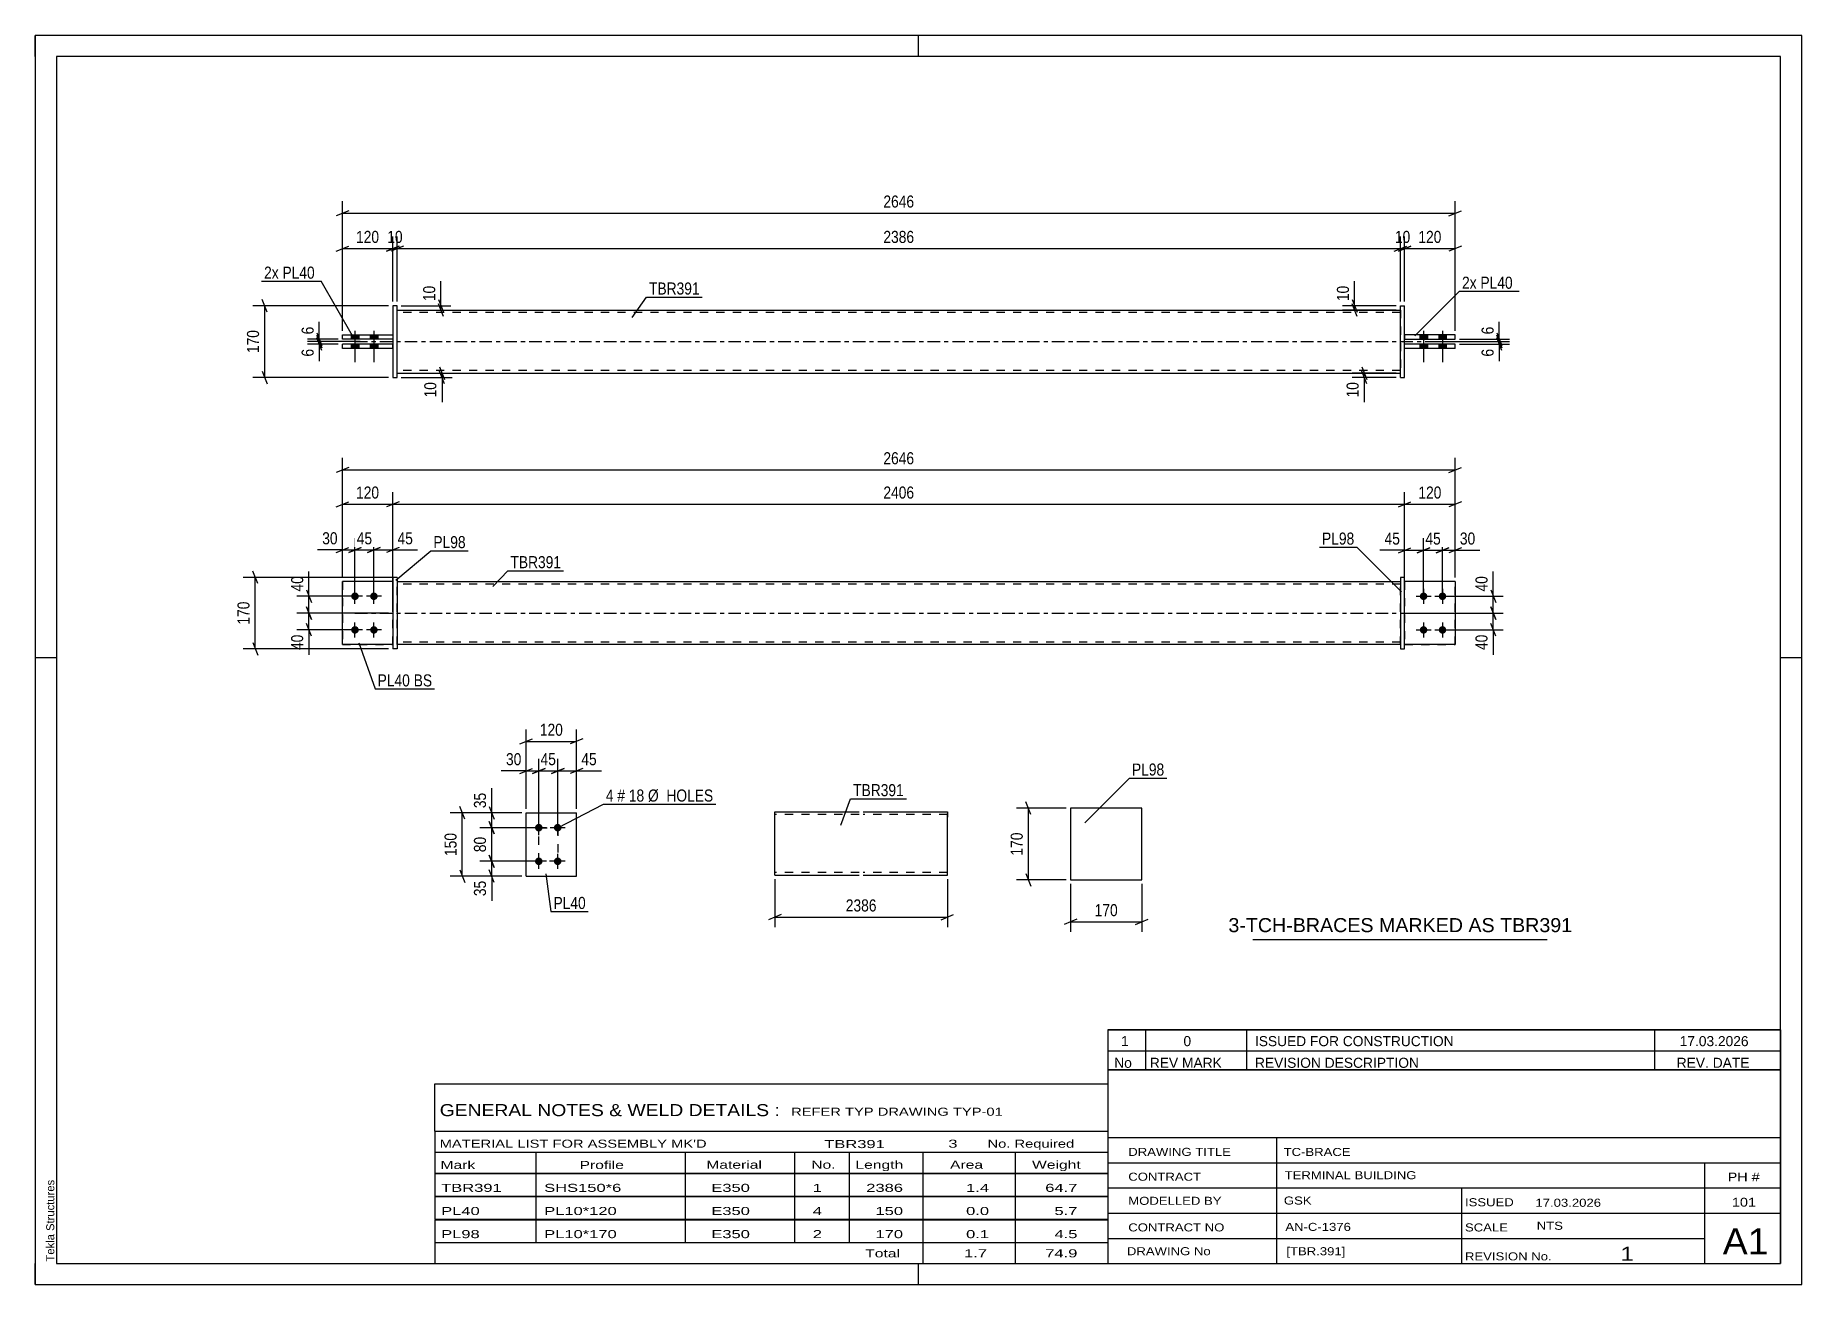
# Model space of a CAD drawing. Header units: millimetres. Extents: x 0 to 420, y 0 to 297.
import ezdxf

# ---------------------------------------------------------------- set-up
doc = ezdxf.new("R2010")
doc.units = ezdxf.units.MM
doc.linetypes.add('DXK_LINE_DOT2', pattern=[3.9198, 1.9599, -1.9599])
doc.linetypes.add('DXK_LINE_DOT3', pattern=[5.9187, 2.979, -0.9799, 0.9799, -0.9799])
doc.styles.add('Arial', font='ARIAL.TTF', dxfattribs={"height": 0.2})
doc.styles.add('Arial Narrow', font='ARIALN.TTF', dxfattribs={"height": 0.2})

# ---------------------------------------------------------------- blocks, each defined once
blk = doc.blocks.new('Unknown-580569470-1163')
at = {"color": 5, "linetype": 'Continuous'}
for p, q in [((420, 297), (0, 297)), ((0, 297), (0, 0)), ((0, 292), (0, 297)), ((210, 292), (210, 297)), ((420, 0), (420, 297)), ((415, 292), (5, 292)), ((5, 292), (5, 5)), ((415, 5), (415, 292)), ((5, 149), (0, 149)), ((420, 149), (415, 149)), ((0, 0), (0, 5)), ((5, 5), (415, 5)), ((210, 0), (210, 5)), ((0, 0), (420, 0))]:
    blk.add_line(p, q, dxfattribs=at)
at = {"color": 174, "linetype": 'Continuous', "style": 'Arial'}
blk.add_text('Tekla Structures', height=1.9102, rotation=90, dxfattribs=at).set_placement((4.5, 5.5))
blk = doc.blocks.new('Part-580569470-1802 - 1792')
at = {"color": 7, "linetype": 'DXK_LINE_DOT2'}
for p, q in [((337.6, 167.15), (325.6, 167.15)), ((325.6, 167.15), (325.6, 152.15)), ((337.6, 152.15), (337.6, 167.15)), ((325.6, 152.15), (337.6, 152.15))]:
    blk.add_line(p, q, dxfattribs=at)
blk = doc.blocks.new('Part-580569470-1812 - 1792')
at = {"color": 2, "linetype": 'Continuous'}
for p, q in [((325.6, 168.15), (324.6, 168.15)), ((324.6, 168.15), (324.6, 151.15)), ((325.6, 151.15), (325.6, 168.15)), ((324.6, 151.15), (325.6, 151.15))]:
    blk.add_line(p, q, dxfattribs=at)
blk = doc.blocks.new('Bolt-580569470-1797 - 1792')
at = {"linetype": 'Continuous'}
for points in [[(76.01, 162.75, -1), (76.01, 164.55, -1)], [(80.51, 162.75, -1), (80.51, 164.55, -1)], [(76.01, 154.75, -1), (76.01, 156.55, -1)], [(80.51, 154.75, -1), (80.51, 156.55, -1)]]:
    blk.add_hatch(color=1, dxfattribs=at).paths.add_polyline_path(points)
at = {"color": 1, "linetype": 'Continuous'}
for p, q in [((76.01, 161.85), (76.01, 165.45)), ((80.51, 161.85), (80.51, 165.45)), ((77.81, 163.65), (74.21, 163.65)), ((82.31, 163.65), (78.71, 163.65)), ((77.81, 155.65), (74.21, 155.65)), ((76.01, 153.85), (76.01, 157.45)), ((82.31, 155.65), (78.71, 155.65)), ((80.51, 153.85), (80.51, 157.45))]:
    blk.add_line(p, q, dxfattribs=at)
blk = doc.blocks.new('Part-580569470-1807 - 1792')
at = {"color": 2, "linetype": 'Continuous'}
for p, q in [((337.6, 167.15), (325.6, 167.15)), ((337.6, 167.15), (337.6, 152.15)), ((337.6, 152.15), (325.6, 152.15))]:
    blk.add_line(p, q, dxfattribs=at)
at = {"color": 7, "linetype": 'DXK_LINE_DOT2'}
blk.add_line((325.6, 167.15), (325.6, 152.15), dxfattribs=at)
blk = doc.blocks.new('Part-580569470-1817 - 1792')
at = {"color": 7, "linetype": 'DXK_LINE_DOT2'}
for p, q in [((85.01, 167.15), (73.01, 167.15)), ((73.01, 167.15), (73.01, 152.15)), ((85.01, 152.15), (85.01, 167.15)), ((73.01, 152.15), (85.01, 152.15))]:
    blk.add_line(p, q, dxfattribs=at)
blk = doc.blocks.new('Part-580569470-1822 - 1792')
at = {"color": 2, "linetype": 'Continuous'}
for p, q in [((85.01, 167.15), (73.01, 167.15)), ((73.01, 152.15), (73.01, 167.15)), ((85.01, 152.15), (73.01, 152.15))]:
    blk.add_line(p, q, dxfattribs=at)
at = {"color": 7, "linetype": 'DXK_LINE_DOT2'}
blk.add_line((85.01, 152.15), (85.01, 167.15), dxfattribs=at)
blk = doc.blocks.new('Part-580569470-1827 - 1792')
at = {"color": 2, "linetype": 'Continuous'}
for p, q in [((86.01, 168.15), (85.01, 168.15)), ((85.01, 168.15), (85.01, 151.15)), ((86.01, 168.15), (86.01, 151.15)), ((86.01, 151.15), (85.01, 151.15))]:
    blk.add_line(p, q, dxfattribs=at)
blk = doc.blocks.new('Part-580569470-1832 - 1792')
at = {"color": 2, "linetype": 'Continuous'}
for p, q in [((86.01, 167.15), (324.6, 167.15)), ((324.6, 152.15), (86.01, 152.15))]:
    blk.add_line(p, q, dxfattribs=at)
at = {"color": 7, "linetype": 'DXK_LINE_DOT2'}
for p, q in [((86.01, 152.15), (86.01, 167.15)), ((324.6, 166.55), (86.01, 166.55)), ((324.6, 152.15), (324.6, 167.15)), ((324.6, 152.75), (86.01, 152.75))]:
    blk.add_line(p, q, dxfattribs=at)
at = {"color": 7, "linetype": 'DXK_LINE_DOT3'}
blk.add_line((76.01, 159.65), (334.6, 159.65), dxfattribs=at)
blk = doc.blocks.new('Bolt-580569470-1833 - 1792')
at = {"linetype": 'Continuous'}
for points in [[(330.1, 164.55, -1), (330.1, 162.75, -1)], [(334.6, 164.55, -1), (334.6, 162.75, -1)], [(330.1, 156.55, -1), (330.1, 154.75, -1)], [(334.6, 156.55, -1), (334.6, 154.75, -1)]]:
    blk.add_hatch(color=1, dxfattribs=at).paths.add_polyline_path(points)
at = {"color": 1, "linetype": 'Continuous'}
for p, q in [((330.1, 165.45), (330.1, 161.85)), ((334.6, 165.45), (334.6, 161.85)), ((328.3, 163.65), (331.9, 163.65)), ((332.8, 163.65), (336.4, 163.65)), ((328.3, 155.65), (331.9, 155.65)), ((330.1, 157.45), (330.1, 153.85)), ((332.8, 155.65), (336.4, 155.65)), ((334.6, 157.45), (334.6, 153.85))]:
    blk.add_line(p, q, dxfattribs=at)
blk = doc.blocks.new('Part-580569470-2102 - 2083')
at = {"color": 2, "linetype": 'Continuous'}
for p, q in [((86.01, 232.69), (85.01, 232.69)), ((85.01, 232.69), (85.01, 215.69)), ((86.01, 215.69), (86.01, 232.69)), ((85.01, 215.69), (86.01, 215.69))]:
    blk.add_line(p, q, dxfattribs=at)
blk = doc.blocks.new('Bolt-580569470-2095 - 2083')
at = {"linetype": 'Continuous'}
for points in [[(75.11, 224.79), (76.91, 224.79), (76.91, 225.79), (75.11, 225.79)], [(75.11, 224.79), (76.91, 224.79), (76.91, 225.79), (75.11, 225.79)], [(75.11, 222.59), (76.91, 222.59), (76.91, 223.59), (75.11, 223.59)], [(75.11, 222.59), (76.91, 222.59), (76.91, 223.59), (75.11, 223.59)], [(79.61, 224.79), (81.41, 224.79), (81.41, 225.79), (79.61, 225.79)], [(79.61, 224.79), (81.41, 224.79), (81.41, 225.79), (79.61, 225.79)], [(79.61, 222.59), (81.41, 222.59), (81.41, 223.59), (79.61, 223.59)], [(79.61, 222.59), (81.41, 222.59), (81.41, 223.59), (79.61, 223.59)]]:
    blk.add_hatch(color=1, dxfattribs=at).paths.add_polyline_path(points)
at = {"color": 1, "linetype": 'Continuous'}
for p, q in [((75.11, 225.79), (75.11, 224.79)), ((75.11, 225.79), (75.11, 224.79)), ((75.11, 223.59), (75.11, 222.59)), ((75.11, 223.59), (75.11, 222.59)), ((76.01, 226.79), (76.01, 219.29)), ((76.01, 226.79), (76.01, 219.29)), ((76.91, 225.79), (76.91, 224.79)), ((76.91, 225.79), (76.91, 224.79)), ((76.91, 223.59), (76.91, 222.59)), ((76.91, 223.59), (76.91, 222.59)), ((79.61, 225.79), (79.61, 224.79)), ((79.61, 225.79), (79.61, 224.79)), ((79.61, 223.59), (79.61, 222.59)), ((79.61, 223.59), (79.61, 222.59)), ((80.51, 226.79), (80.51, 219.29)), ((80.51, 226.79), (80.51, 219.29)), ((81.41, 225.79), (81.41, 224.79)), ((81.41, 225.79), (81.41, 224.79)), ((81.41, 223.59), (81.41, 222.59)), ((81.41, 223.59), (81.41, 222.59))]:
    blk.add_line(p, q, dxfattribs=at)
blk = doc.blocks.new('Bolt-580569470-2096 - 2083')
at = {"linetype": 'Continuous'}
for points in [[(331, 225.79), (329.2, 225.79), (329.2, 224.79), (331, 224.79)], [(331, 225.79), (329.2, 225.79), (329.2, 224.79), (331, 224.79)], [(331, 223.59), (329.2, 223.59), (329.2, 222.59), (331, 222.59)], [(331, 223.59), (329.2, 223.59), (329.2, 222.59), (331, 222.59)], [(335.5, 225.79), (333.7, 225.79), (333.7, 224.79), (335.5, 224.79)], [(335.5, 225.79), (333.7, 225.79), (333.7, 224.79), (335.5, 224.79)], [(335.5, 223.59), (333.7, 223.59), (333.7, 222.59), (335.5, 222.59)], [(335.5, 223.59), (333.7, 223.59), (333.7, 222.59), (335.5, 222.59)]]:
    blk.add_hatch(color=1, dxfattribs=at).paths.add_polyline_path(points)
at = {"color": 1, "linetype": 'Continuous'}
for p, q in [((329.2, 225.79), (329.2, 224.79)), ((329.2, 225.79), (329.2, 224.79)), ((329.2, 223.59), (329.2, 222.59)), ((329.2, 223.59), (329.2, 222.59)), ((330.1, 226.79), (330.1, 219.29)), ((330.1, 226.79), (330.1, 219.29)), ((331, 225.79), (331, 224.79)), ((331, 225.79), (331, 224.79)), ((331, 223.59), (331, 222.59)), ((331, 223.59), (331, 222.59)), ((333.7, 225.79), (333.7, 224.79)), ((333.7, 225.79), (333.7, 224.79)), ((333.7, 223.59), (333.7, 222.59)), ((333.7, 223.59), (333.7, 222.59)), ((334.6, 226.79), (334.6, 219.29)), ((334.6, 226.79), (334.6, 219.29)), ((335.5, 225.79), (335.5, 224.79)), ((335.5, 225.79), (335.5, 224.79)), ((335.5, 223.59), (335.5, 222.59)), ((335.5, 223.59), (335.5, 222.59))]:
    blk.add_line(p, q, dxfattribs=at)
blk = doc.blocks.new('Part-580569470-2101 - 2083')
at = {"color": 2, "linetype": 'Continuous'}
for p, q in [((86.01, 231.69), (324.6, 231.69)), ((86.01, 216.69), (324.6, 216.69))]:
    blk.add_line(p, q, dxfattribs=at)
at = {"color": 7, "linetype": 'DXK_LINE_DOT2'}
for p, q in [((86.01, 216.69), (86.01, 231.69)), ((324.6, 231.09), (86.01, 231.09)), ((324.6, 231.69), (324.6, 216.69)), ((324.6, 217.29), (86.01, 217.29))]:
    blk.add_line(p, q, dxfattribs=at)
at = {"color": 7, "linetype": 'DXK_LINE_DOT3'}
blk.add_line((76.01, 224.19), (334.6, 224.19), dxfattribs=at)
blk = doc.blocks.new('Part-580569470-2107 - 2083')
at = {"color": 2, "linetype": 'Continuous'}
for p, q in [((85.01, 223.59), (73.01, 223.59)), ((73.01, 222.59), (73.01, 223.59)), ((85.01, 222.59), (73.01, 222.59))]:
    blk.add_line(p, q, dxfattribs=at)
at = {"color": 7, "linetype": 'DXK_LINE_DOT2'}
blk.add_line((85.01, 222.59), (85.01, 223.59), dxfattribs=at)
blk = doc.blocks.new('Part-580569470-2112 - 2083')
at = {"color": 2, "linetype": 'Continuous'}
for p, q in [((73.01, 225.79), (85.01, 225.79)), ((73.01, 224.79), (73.01, 225.79)), ((85.01, 224.79), (73.01, 224.79))]:
    blk.add_line(p, q, dxfattribs=at)
at = {"color": 7, "linetype": 'DXK_LINE_DOT2'}
blk.add_line((85.01, 225.79), (85.01, 224.79), dxfattribs=at)
blk = doc.blocks.new('Part-580569470-2113 - 2083')
at = {"color": 2, "linetype": 'Continuous'}
for p, q in [((324.6, 215.69), (324.6, 232.69)), ((324.6, 232.69), (325.6, 232.69)), ((325.6, 215.69), (325.6, 232.69)), ((324.6, 215.69), (325.6, 215.69))]:
    blk.add_line(p, q, dxfattribs=at)
blk = doc.blocks.new('Part-580569470-2118 - 2083')
at = {"color": 2, "linetype": 'Continuous'}
for p, q in [((337.6, 223.59), (325.6, 223.59)), ((337.6, 222.59), (337.6, 223.59)), ((337.6, 222.59), (325.6, 222.59))]:
    blk.add_line(p, q, dxfattribs=at)
at = {"color": 7, "linetype": 'DXK_LINE_DOT2'}
blk.add_line((325.6, 222.59), (325.6, 223.59), dxfattribs=at)
blk = doc.blocks.new('Part-580569470-2123 - 2083')
at = {"color": 2, "linetype": 'Continuous'}
for p, q in [((337.6, 225.79), (325.6, 225.79)), ((325.6, 224.79), (337.6, 224.79)), ((337.6, 224.79), (337.6, 225.79))]:
    blk.add_line(p, q, dxfattribs=at)
at = {"color": 7, "linetype": 'DXK_LINE_DOT2'}
blk.add_line((325.6, 225.79), (325.6, 224.79), dxfattribs=at)
blk = doc.blocks.new('Bolt-580569470-1445 - 1411')
at = {"linetype": 'Continuous'}
for points in [[(119.71, 107.74, -1), (119.71, 109.54, -1)], [(124.21, 107.74, -1), (124.21, 109.54, -1)], [(119.71, 99.74, -1), (119.71, 101.54, -1)], [(124.21, 99.74, -1), (124.21, 101.54, -1)]]:
    blk.add_hatch(color=1, dxfattribs=at).paths.add_polyline_path(points)
at = {"color": 1, "linetype": 'Continuous'}
for p, q in [((119.71, 106.84), (119.71, 110.44)), ((124.21, 106.84), (124.21, 110.44)), ((121.51, 108.64), (117.91, 108.64)), ((126.01, 108.64), (122.41, 108.64)), ((119.71, 98.84), (119.71, 102.44)), ((124.21, 98.84), (124.21, 102.44)), ((121.51, 100.64), (117.91, 100.64)), ((126.01, 100.64), (122.41, 100.64))]:
    blk.add_line(p, q, dxfattribs=at)
blk = doc.blocks.new('Part-580569470-1460 - 1411')
at = {"color": 2, "linetype": 'Continuous'}
for p, q in [((116.71, 97.14), (116.71, 112.14)), ((116.71, 112.14), (128.71, 112.14)), ((128.71, 97.14), (128.71, 112.14)), ((116.71, 97.14), (128.71, 97.14))]:
    blk.add_line(p, q, dxfattribs=at)
blk = doc.blocks.new('Part-580569470-1391 - 1375')
at = {"color": 2, "linetype": 'Continuous'}
for p, q in [((263.13, 113.25), (246.13, 113.25)), ((246.13, 113.25), (246.13, 96.25)), ((263.13, 96.25), (263.13, 113.25)), ((246.13, 96.25), (263.13, 96.25))]:
    blk.add_line(p, q, dxfattribs=at)
blk = doc.blocks.new('Part-580569470-1275 - 1255')
at = {"color": 2, "linetype": 'Continuous'}
for p, q in [((175.86, 97.46), (175.86, 112.37)), ((175.86, 112.37), (195.86, 112.37)), ((196.86, 112.37), (216.86, 112.37)), ((216.86, 112.37), (216.86, 112.28)), ((216.86, 112.28), (216.86, 111.17)), ((216.86, 97.37), (216.86, 111.17)), ((175.86, 97.37), (175.86, 97.46)), ((175.86, 97.37), (195.86, 97.37)), ((196.86, 97.37), (216.86, 97.37))]:
    blk.add_line(p, q, dxfattribs=at)
at = {"color": 7, "linetype": 'DXK_LINE_DOT2'}
for p, q in [((195.86, 111.77), (175.86, 111.77)), ((216.86, 111.77), (196.86, 111.77)), ((216.86, 111.17), (216.86, 112.02)), ((175.86, 97.97), (175.86, 98.01)), ((195.86, 97.97), (175.86, 97.97)), ((216.86, 97.97), (196.86, 97.97)), ((216.86, 97.97), (216.86, 98.01))]:
    blk.add_line(p, q, dxfattribs=at)
blk = doc.blocks.new('Rectangle-580569470-1569 - 1411')
at = {"color": 1, "linetype": 'DXK_LINE_DOT2'}
blk.add_lwpolyline([(119.71, 108.64), (124.21, 108.64), (124.21, 100.64), (119.71, 100.64), (119.71, 108.64)], close=True, dxfattribs=at)
blk = doc.blocks.new('StraightDimension-580569470-1999 - 1792')
at = {"color": 7, "linetype": 'Continuous'}
for p, q in [((80.51, 164.65), (80.51, 177.5)), ((85.01, 168.15), (85.01, 177.5)), ((79.01, 174.05), (82.01, 175.25)), ((80.51, 174.65), (85.01, 174.65)), ((86.51, 175.25), (83.51, 174.05))]:
    blk.add_line(p, q, dxfattribs=at)
at = {"color": 0}
blk.add_wipeout([(90.39, 175.4), (90.39, 179.6), (85.53, 179.6), (85.53, 175.4)], dxfattribs=at)
at = {"color": 7, "linetype": 'Continuous'}
blk.add_line((85.01, 174.65), (90.91, 174.65), dxfattribs=at)
blk.add_line((85.01, 174.65), (90.91, 174.65), dxfattribs=at)
at = {"color": 3, "style": 'Arial Narrow'}
blk.add_text('45', height=2.863, dxfattribs=at).set_placement((86.13, 176))
blk = doc.blocks.new('StraightDimension-580569470-1881 - 1792')
at = {"color": 7, "linetype": 'Continuous'}
for p, q in [((74.51, 194.28), (71.51, 193.08)), ((73.01, 168.15), (73.01, 196.53)), ((73.01, 193.68), (337.6, 193.68)), ((336.1, 193.08), (339.1, 194.28)), ((337.6, 168.15), (337.6, 196.53))]:
    blk.add_line(p, q, dxfattribs=at)
at = {"color": 0}
blk.add_wipeout([(209.56, 194.43), (209.56, 198.63), (201.05, 198.63), (201.05, 194.43)], dxfattribs=at)
at = {"color": 3, "style": 'Arial Narrow'}
blk.add_text('2646', height=2.863, dxfattribs=at).set_placement((201.65, 195.03))
blk = doc.blocks.new('StraightDimension-580569470-1901 - 1792')
at = {"color": 7, "linetype": 'Continuous'}
for p, q in [((326.6, 159.65), (349.05, 159.65)), ((346.05, 161.15), (347.25, 158.15)), ((346.65, 155.65), (346.65, 159.65)), ((335.6, 155.65), (349.05, 155.65)), ((347.25, 154.15), (346.05, 157.15))]:
    blk.add_line(p, q, dxfattribs=at)
at = {"color": 0}
blk.add_wipeout([(345.9, 155.13), (341.7, 155.13), (341.7, 150.27), (345.9, 150.27)], dxfattribs=at)
at = {"color": 7, "linetype": 'Continuous'}
blk.add_line((346.65, 155.65), (346.65, 149.75), dxfattribs=at)
blk.add_line((346.65, 155.65), (346.65, 149.75), dxfattribs=at)
at = {"color": 3, "style": 'Arial Narrow'}
blk.add_text('40', height=2.863, rotation=90.0002, dxfattribs=at).set_placement((345.3, 150.87))
blk = doc.blocks.new('StraightDimension-580569470-1835 - 1792')
at = {"color": 7, "linetype": 'Continuous'}
for p, q in [((334.6, 164.65), (334.6, 177.44)), ((337.6, 168.15), (337.6, 177.44)), ((333.1, 173.99), (336.1, 175.19)), ((334.6, 174.59), (337.6, 174.59)), ((339.1, 175.19), (336.1, 173.99))]:
    blk.add_line(p, q, dxfattribs=at)
at = {"color": 0}
blk.add_wipeout([(342.99, 175.34), (342.99, 179.54), (338.13, 179.54), (338.13, 175.34)], dxfattribs=at)
at = {"color": 7, "linetype": 'Continuous'}
blk.add_line((337.6, 174.59), (343.51, 174.59), dxfattribs=at)
blk.add_line((337.6, 174.59), (343.51, 174.59), dxfattribs=at)
at = {"color": 3, "style": 'Arial Narrow'}
blk.add_text('30', height=2.863, dxfattribs=at).set_placement((338.73, 175.94))
blk = doc.blocks.new('StraightDimension-580569470-2043 - 1792')
at = {"color": 7, "linetype": 'Continuous'}
for p, q in [((64.44, 165.15), (65.64, 162.15)), ((75.01, 163.65), (62.19, 163.65)), ((84.01, 159.65), (62.19, 159.65)), ((65.64, 158.15), (64.44, 161.15)), ((65.04, 159.65), (65.04, 163.65))]:
    blk.add_line(p, q, dxfattribs=at)
at = {"color": 0}
blk.add_wipeout([(64.29, 169.04), (60.09, 169.04), (60.09, 164.18), (64.29, 164.18)], dxfattribs=at)
at = {"color": 7, "linetype": 'Continuous'}
blk.add_line((65.04, 163.65), (65.04, 169.56), dxfattribs=at)
blk.add_line((65.04, 163.65), (65.04, 169.56), dxfattribs=at)
at = {"color": 3, "style": 'Arial Narrow'}
blk.add_text('40', height=2.863, rotation=90.0002, dxfattribs=at).set_placement((63.69, 164.78))
blk = doc.blocks.new('StraightDimension-580569470-1851 - 1792')
at = {"color": 7, "linetype": 'Continuous'}
for p, q in [((330.1, 164.65), (330.1, 177.44)), ((334.6, 164.65), (334.6, 177.44)), ((328.6, 173.99), (331.6, 175.19)), ((330.1, 174.59), (334.6, 174.59)), ((336.1, 175.19), (333.1, 173.99))]:
    blk.add_line(p, q, dxfattribs=at)
at = {"color": 0}
blk.add_wipeout([(334.78, 175.34), (334.78, 179.54), (329.93, 179.54), (329.93, 175.34)], dxfattribs=at)
at = {"color": 3, "style": 'Arial Narrow'}
blk.add_text('45', height=2.863, dxfattribs=at).set_placement((330.53, 175.94))
blk = doc.blocks.new('StraightDimension-580569470-1864 - 1792')
at = {"color": 7, "linetype": 'Continuous'}
for p, q in [((325.6, 168.15), (325.6, 177.44)), ((330.1, 164.65), (330.1, 177.44)), ((324.1, 173.99), (327.1, 175.19)), ((325.6, 174.59), (330.1, 174.59)), ((331.6, 175.19), (328.6, 173.99))]:
    blk.add_line(p, q, dxfattribs=at)
at = {"color": 0}
blk.add_wipeout([(325.08, 175.34), (325.08, 179.54), (320.22, 179.54), (320.22, 175.34)], dxfattribs=at)
at = {"color": 7, "linetype": 'Continuous'}
blk.add_line((325.6, 174.59), (319.7, 174.59), dxfattribs=at)
blk.add_line((325.6, 174.59), (319.7, 174.59), dxfattribs=at)
at = {"color": 3, "style": 'Arial Narrow'}
blk.add_text('45', height=2.863, dxfattribs=at).set_placement((320.82, 175.94))
blk = doc.blocks.new('StraightDimension-580569470-1910 - 1792')
at = {"color": 7, "linetype": 'Continuous'}
for p, q in [((346.05, 165.15), (347.25, 162.15)), ((326.6, 159.65), (349.05, 159.65)), ((335.6, 163.65), (349.05, 163.65)), ((347.25, 158.15), (346.05, 161.15)), ((346.65, 159.65), (346.65, 163.65))]:
    blk.add_line(p, q, dxfattribs=at)
at = {"color": 0}
blk.add_wipeout([(345.9, 169.04), (341.7, 169.04), (341.7, 164.18), (345.9, 164.18)], dxfattribs=at)
at = {"color": 7, "linetype": 'Continuous'}
blk.add_line((346.65, 163.65), (346.65, 169.56), dxfattribs=at)
blk.add_line((346.65, 163.65), (346.65, 169.56), dxfattribs=at)
at = {"color": 3, "style": 'Arial Narrow'}
blk.add_text('40', height=2.863, rotation=90.0002, dxfattribs=at).set_placement((345.3, 164.78))
blk = doc.blocks.new('StraightDimension-580569470-1920 - 1792')
at = {"color": 7, "linetype": 'Continuous'}
for p, q in [((324.1, 184.93), (327.1, 186.13)), ((325.6, 168.15), (325.6, 188.38)), ((325.6, 185.53), (337.6, 185.53)), ((339.1, 186.13), (336.1, 184.93)), ((337.6, 168.15), (337.6, 188.38))]:
    blk.add_line(p, q, dxfattribs=at)
at = {"color": 0}
blk.add_wipeout([(334.95, 186.28), (334.95, 190.48), (328.26, 190.48), (328.26, 186.28)], dxfattribs=at)
at = {"color": 3, "style": 'Arial Narrow'}
blk.add_text('120', height=2.863, dxfattribs=at).set_placement((328.86, 186.88))
blk = doc.blocks.new('StraightDimension-580569470-1939 - 1792')
at = {"color": 7, "linetype": 'Continuous'}
for p, q in [((86.51, 186.13), (83.51, 184.93)), ((85.01, 160.65), (85.01, 188.38)), ((85.01, 185.53), (325.6, 185.53)), ((324.1, 184.93), (327.1, 186.13)), ((325.6, 168.15), (325.6, 188.38))]:
    blk.add_line(p, q, dxfattribs=at)
at = {"color": 0}
blk.add_wipeout([(209.56, 186.28), (209.56, 190.48), (201.05, 190.48), (201.05, 186.28)], dxfattribs=at)
at = {"color": 3, "style": 'Arial Narrow'}
blk.add_text('2406', height=2.863, dxfattribs=at).set_placement((201.65, 186.88))
blk = doc.blocks.new('StraightDimension-580569470-1954 - 1792')
at = {"color": 7, "linetype": 'Continuous'}
for p, q in [((71.51, 184.93), (74.51, 186.13)), ((73.01, 168.15), (73.01, 188.38)), ((73.01, 185.53), (85.01, 185.53)), ((86.51, 186.13), (83.51, 184.93)), ((85.01, 160.65), (85.01, 188.38))]:
    blk.add_line(p, q, dxfattribs=at)
at = {"color": 0}
blk.add_wipeout([(82.35, 186.28), (82.35, 190.48), (75.66, 190.48), (75.66, 186.28)], dxfattribs=at)
at = {"color": 3, "style": 'Arial Narrow'}
blk.add_text('120', height=2.863, dxfattribs=at).set_placement((76.26, 186.88))
blk = doc.blocks.new('StraightDimension-580569470-2034 - 1792')
at = {"color": 7, "linetype": 'Continuous'}
for p, q in [((84.01, 159.65), (62.19, 159.65)), ((64.44, 161.15), (65.64, 158.15)), ((65.04, 155.65), (65.04, 159.65)), ((75.01, 155.65), (62.19, 155.65)), ((65.64, 154.15), (64.44, 157.15))]:
    blk.add_line(p, q, dxfattribs=at)
at = {"color": 0}
blk.add_wipeout([(64.29, 155.13), (60.09, 155.13), (60.09, 150.27), (64.29, 150.27)], dxfattribs=at)
at = {"color": 7, "linetype": 'Continuous'}
blk.add_line((65.04, 155.65), (65.04, 149.75), dxfattribs=at)
blk.add_line((65.04, 155.65), (65.04, 149.75), dxfattribs=at)
at = {"color": 3, "style": 'Arial Narrow'}
blk.add_text('40', height=2.863, rotation=90.0002, dxfattribs=at).set_placement((63.69, 150.87))
blk = doc.blocks.new('StraightDimension-580569470-1970 - 1792')
at = {"color": 7, "linetype": 'Continuous'}
for p, q in [((73.01, 168.15), (73.01, 177.5)), ((76.01, 164.65), (76.01, 177.5)), ((71.51, 174.05), (74.51, 175.25)), ((73.01, 174.65), (76.01, 174.65)), ((77.51, 175.25), (74.51, 174.05))]:
    blk.add_line(p, q, dxfattribs=at)
at = {"color": 0}
blk.add_wipeout([(72.48, 175.4), (72.48, 179.6), (67.62, 179.6), (67.62, 175.4)], dxfattribs=at)
at = {"color": 7, "linetype": 'Continuous'}
blk.add_line((73.01, 174.65), (67.1, 174.65), dxfattribs=at)
blk.add_line((73.01, 174.65), (67.1, 174.65), dxfattribs=at)
at = {"color": 3, "style": 'Arial Narrow'}
blk.add_text('30', height=2.863, dxfattribs=at).set_placement((68.22, 176))
blk = doc.blocks.new('StraightDimension-580569470-1986 - 1792')
at = {"color": 7, "linetype": 'Continuous'}
for p, q in [((76.01, 164.65), (76.01, 177.5)), ((80.51, 164.65), (80.51, 177.5)), ((74.51, 174.05), (77.51, 175.25)), ((76.01, 174.65), (80.51, 174.65)), ((82.01, 175.25), (79.01, 174.05))]:
    blk.add_line(p, q, dxfattribs=at)
at = {"color": 0}
blk.add_wipeout([(80.68, 175.4), (80.68, 179.6), (75.83, 179.6), (75.83, 175.4)], dxfattribs=at)
at = {"color": 3, "style": 'Arial Narrow'}
blk.add_text('45', height=2.863, dxfattribs=at).set_placement((76.43, 176))
blk = doc.blocks.new('StraightDimension-580569470-3750 - 1792')
at = {"color": 7, "linetype": 'Continuous'}
for p, q in [((85.01, 168.15), (49.43, 168.15)), ((52.88, 166.65), (51.68, 169.65)), ((52.28, 151.15), (52.28, 168.15)), ((51.68, 152.65), (52.88, 149.65)), ((84.01, 151.15), (49.43, 151.15))]:
    blk.add_line(p, q, dxfattribs=at)
at = {"color": 0}
blk.add_wipeout([(51.53, 163), (47.33, 163), (47.33, 156.31), (51.53, 156.31)], dxfattribs=at)
at = {"color": 3, "style": 'Arial Narrow'}
blk.add_text('170', height=2.863, rotation=90.0002, dxfattribs=at).set_placement((50.93, 156.91))
blk = doc.blocks.new('StraightDimension-580569470-2159 - 2083')
at = {"color": 7, "linetype": 'Continuous'}
for p, q in [((324.6, 233.69), (324.6, 249.15)), ((325.6, 233.69), (325.6, 249.15)), ((323.1, 245.7), (326.1, 246.9)), ((327.1, 246.9), (324.1, 245.7)), ((324.6, 246.3), (325.6, 246.3))]:
    blk.add_line(p, q, dxfattribs=at)
at = {"color": 0}
blk.add_wipeout([(327.53, 247.05), (327.53, 251.25), (322.68, 251.25), (322.68, 247.05)], dxfattribs=at)
at = {"color": 3, "style": 'Arial Narrow'}
blk.add_text('10', height=2.863, dxfattribs=at).set_placement((323.28, 247.65))
blk = doc.blocks.new('StraightDimension-580569470-2240 - 2083')
at = {"color": 7, "linetype": 'Continuous'}
for p, q in [((333.35, 224.19), (350.5, 224.19)), ((338.6, 224.79), (350.5, 224.79)), ((347.5, 226.29), (348.7, 223.29)), ((348.7, 222.69), (347.5, 225.69)), ((348.1, 224.19), (348.1, 224.79))]:
    blk.add_line(p, q, dxfattribs=at)
at = {"color": 0}
blk.add_wipeout([(347.35, 228.34), (343.15, 228.34), (343.15, 225.31), (347.35, 225.31)], dxfattribs=at)
at = {"color": 7, "linetype": 'Continuous'}
blk.add_line((348.1, 224.79), (348.1, 228.87), dxfattribs=at)
blk.add_line((348.1, 224.79), (348.1, 228.87), dxfattribs=at)
at = {"color": 3, "style": 'Arial Narrow'}
blk.add_text('6', height=2.86, rotation=90.0002, dxfattribs=at).set_placement((346.75, 225.91))
blk = doc.blocks.new('StraightDimension-580569470-2179 - 2083')
at = {"color": 7, "linetype": 'Continuous'}
for p, q in [((85.01, 233.69), (85.01, 249.15)), ((86.01, 233.69), (86.01, 249.15)), ((83.51, 245.7), (86.51, 246.9)), ((87.51, 246.9), (84.51, 245.7)), ((85.01, 246.3), (86.01, 246.3))]:
    blk.add_line(p, q, dxfattribs=at)
at = {"color": 0}
blk.add_wipeout([(87.93, 247.05), (87.93, 251.25), (83.08, 251.25), (83.08, 247.05)], dxfattribs=at)
at = {"color": 3, "style": 'Arial Narrow'}
blk.add_text('10', height=2.863, dxfattribs=at).set_placement((83.68, 247.65))
blk = doc.blocks.new('StraightDimension-580569470-2189 - 2083')
at = {"color": 7, "linetype": 'Continuous'}
for p, q in [((73.01, 226.79), (73.01, 249.15)), ((85.01, 233.69), (85.01, 249.15)), ((71.51, 245.7), (74.51, 246.9)), ((73.01, 246.3), (85.01, 246.3)), ((86.51, 246.9), (83.51, 245.7))]:
    blk.add_line(p, q, dxfattribs=at)
at = {"color": 0}
blk.add_wipeout([(82.35, 247.05), (82.35, 251.25), (75.66, 251.25), (75.66, 247.05)], dxfattribs=at)
at = {"color": 3, "style": 'Arial Narrow'}
blk.add_text('120', height=2.863, dxfattribs=at).set_placement((76.26, 247.65))
blk = doc.blocks.new('StraightDimension-580569470-2125 - 2083')
at = {"color": 7, "linetype": 'Continuous'}
for p, q in [((323.6, 216.69), (313.15, 216.69)), ((323.6, 215.69), (313.15, 215.69)), ((315.4, 218.19), (316.6, 215.19)), ((316.6, 214.19), (315.4, 217.19)), ((316, 215.69), (316, 216.69))]:
    blk.add_line(p, q, dxfattribs=at)
at = {"color": 0}
blk.add_wipeout([(315.25, 215.16), (311.05, 215.16), (311.05, 210.31), (315.25, 210.31)], dxfattribs=at)
at = {"color": 7, "linetype": 'Continuous'}
blk.add_line((316, 215.69), (316, 209.78), dxfattribs=at)
blk.add_line((316, 215.69), (316, 209.78), dxfattribs=at)
at = {"color": 3, "style": 'Arial Narrow'}
blk.add_text('10', height=2.863, rotation=90.0002, dxfattribs=at).set_placement((314.65, 210.91))
blk = doc.blocks.new('StraightDimension-580569470-2199 - 2083')
at = {"color": 7, "linetype": 'Continuous'}
for p, q in [((325.6, 233.69), (325.6, 249.15)), ((337.6, 226.79), (337.6, 249.15)), ((324.1, 245.7), (327.1, 246.9)), ((325.6, 246.3), (337.6, 246.3)), ((339.1, 246.9), (336.1, 245.7))]:
    blk.add_line(p, q, dxfattribs=at)
at = {"color": 0}
blk.add_wipeout([(334.95, 247.05), (334.95, 251.25), (328.26, 251.25), (328.26, 247.05)], dxfattribs=at)
at = {"color": 3, "style": 'Arial Narrow'}
blk.add_text('120', height=2.863, dxfattribs=at).set_placement((328.86, 247.65))
blk = doc.blocks.new('StraightDimension-580569470-2135 - 2083')
at = {"color": 7, "linetype": 'Continuous'}
for p, q in [((323.6, 232.69), (310.85, 232.69)), ((323.6, 231.69), (310.85, 231.69)), ((313.1, 234.19), (314.3, 231.19)), ((314.3, 230.19), (313.1, 233.19)), ((313.7, 231.69), (313.7, 232.69))]:
    blk.add_line(p, q, dxfattribs=at)
at = {"color": 0}
blk.add_wipeout([(312.95, 238.07), (308.75, 238.07), (308.75, 233.21), (312.95, 233.21)], dxfattribs=at)
at = {"color": 7, "linetype": 'Continuous'}
blk.add_line((313.7, 232.69), (313.7, 238.59), dxfattribs=at)
blk.add_line((313.7, 232.69), (313.7, 238.59), dxfattribs=at)
at = {"color": 3, "style": 'Arial Narrow'}
blk.add_text('10', height=2.863, rotation=90.0002, dxfattribs=at).set_placement((312.35, 233.81))
blk = doc.blocks.new('StraightDimension-580569470-2148 - 2083')
at = {"color": 7, "linetype": 'Continuous'}
for p, q in [((73.01, 226.79), (73.01, 257.56)), ((337.6, 226.79), (337.6, 257.56)), ((74.51, 255.31), (71.51, 254.11)), ((73.01, 254.71), (337.6, 254.71)), ((336.1, 254.11), (339.1, 255.31))]:
    blk.add_line(p, q, dxfattribs=at)
at = {"color": 0}
blk.add_wipeout([(209.56, 255.46), (209.56, 259.66), (201.05, 259.66), (201.05, 255.46)], dxfattribs=at)
at = {"color": 3, "style": 'Arial Narrow'}
blk.add_text('2646', height=2.863, dxfattribs=at).set_placement((201.65, 256.06))
blk = doc.blocks.new('StraightDimension-580569470-2169 - 2083')
at = {"color": 7, "linetype": 'Continuous'}
for p, q in [((86.01, 233.69), (86.01, 249.15)), ((324.6, 233.69), (324.6, 249.15)), ((87.51, 246.9), (84.51, 245.7)), ((86.01, 246.3), (324.6, 246.3)), ((323.1, 245.7), (326.1, 246.9))]:
    blk.add_line(p, q, dxfattribs=at)
at = {"color": 0}
blk.add_wipeout([(209.56, 247.05), (209.56, 251.25), (201.05, 251.25), (201.05, 247.05)], dxfattribs=at)
at = {"color": 3, "style": 'Arial Narrow'}
blk.add_text('2386', height=2.863, dxfattribs=at).set_placement((201.65, 247.65))
blk = doc.blocks.new('StraightDimension-580569470-2210 - 2083')
at = {"color": 7, "linetype": 'Continuous'}
for p, q in [((87.01, 216.69), (99.1, 216.69)), ((87.01, 215.69), (99.1, 215.69)), ((96.1, 218.19), (97.3, 215.19)), ((97.3, 214.19), (96.1, 217.19)), ((96.7, 215.69), (96.7, 216.69))]:
    blk.add_line(p, q, dxfattribs=at)
at = {"color": 0}
blk.add_wipeout([(95.95, 215.16), (91.75, 215.16), (91.75, 210.31), (95.95, 210.31)], dxfattribs=at)
at = {"color": 7, "linetype": 'Continuous'}
blk.add_line((96.7, 215.69), (96.7, 209.78), dxfattribs=at)
blk.add_line((96.7, 215.69), (96.7, 209.78), dxfattribs=at)
at = {"color": 3, "style": 'Arial Narrow'}
blk.add_text('10', height=2.863, rotation=90.0002, dxfattribs=at).set_placement((95.35, 210.91))
blk = doc.blocks.new('StraightDimension-580569470-2220 - 2083')
at = {"color": 7, "linetype": 'Continuous'}
for p, q in [((87.01, 232.69), (98.83, 232.69)), ((87.01, 231.69), (98.83, 231.69)), ((95.83, 234.19), (97.03, 231.19)), ((97.03, 230.19), (95.83, 233.19)), ((96.43, 231.69), (96.43, 232.69))]:
    blk.add_line(p, q, dxfattribs=at)
at = {"color": 0}
blk.add_wipeout([(95.68, 238.07), (91.48, 238.07), (91.48, 233.21), (95.68, 233.21)], dxfattribs=at)
at = {"color": 7, "linetype": 'Continuous'}
blk.add_line((96.43, 232.69), (96.43, 238.59), dxfattribs=at)
blk.add_line((96.43, 232.69), (96.43, 238.59), dxfattribs=at)
at = {"color": 3, "style": 'Arial Narrow'}
blk.add_text('10', height=2.863, rotation=90.0002, dxfattribs=at).set_placement((95.08, 233.81))
blk = doc.blocks.new('StraightDimension-580569470-2231 - 2083')
at = {"color": 7, "linetype": 'Continuous'}
for p, q in [((333.35, 224.19), (350.5, 224.19)), ((338.6, 223.59), (350.5, 223.59)), ((347.5, 225.69), (348.7, 222.69)), ((348.7, 222.09), (347.5, 225.09)), ((348.1, 223.59), (348.1, 224.19))]:
    blk.add_line(p, q, dxfattribs=at)
at = {"color": 0}
blk.add_wipeout([(347.35, 223.06), (343.15, 223.06), (343.15, 220.03), (347.35, 220.03)], dxfattribs=at)
at = {"color": 7, "linetype": 'Continuous'}
blk.add_line((348.1, 223.59), (348.1, 219.51), dxfattribs=at)
blk.add_line((348.1, 223.59), (348.1, 219.51), dxfattribs=at)
at = {"color": 3, "style": 'Arial Narrow'}
blk.add_text('6', height=2.86, rotation=90.0002, dxfattribs=at).set_placement((346.75, 220.63))
blk = doc.blocks.new('StraightDimension-580569470-2249 - 2083')
at = {"color": 7, "linetype": 'Continuous'}
for p, q in [((84.01, 232.69), (51.69, 232.69)), ((55.14, 231.19), (53.94, 234.19)), ((54.54, 215.69), (54.54, 232.69)), ((84.01, 215.69), (51.69, 215.69)), ((53.94, 217.19), (55.14, 214.19))]:
    blk.add_line(p, q, dxfattribs=at)
at = {"color": 0}
blk.add_wipeout([(53.79, 227.53), (49.59, 227.53), (49.59, 220.85), (53.79, 220.85)], dxfattribs=at)
at = {"color": 3, "style": 'Arial Narrow'}
blk.add_text('170', height=2.863, rotation=90.0002, dxfattribs=at).set_placement((53.19, 221.45))
blk = doc.blocks.new('StraightDimension-580569470-2260 - 2083')
at = {"color": 7, "linetype": 'Continuous'}
for p, q in [((77.26, 224.19), (64.68, 224.19)), ((72.01, 223.59), (64.68, 223.59)), ((66.93, 225.69), (68.13, 222.69)), ((68.13, 222.09), (66.93, 225.09)), ((67.53, 223.59), (67.53, 224.19))]:
    blk.add_line(p, q, dxfattribs=at)
at = {"color": 0}
blk.add_wipeout([(66.78, 223.06), (62.58, 223.06), (62.58, 220.03), (66.78, 220.03)], dxfattribs=at)
at = {"color": 7, "linetype": 'Continuous'}
blk.add_line((67.53, 223.59), (67.53, 219.51), dxfattribs=at)
blk.add_line((67.53, 223.59), (67.53, 219.51), dxfattribs=at)
at = {"color": 3, "style": 'Arial Narrow'}
blk.add_text('6', height=2.86, rotation=90.0002, dxfattribs=at).set_placement((66.18, 220.63))
blk = doc.blocks.new('StraightDimension-580569470-2270 - 2083')
at = {"color": 7, "linetype": 'Continuous'}
for p, q in [((72.01, 224.79), (64.68, 224.79)), ((77.26, 224.19), (64.68, 224.19)), ((66.93, 226.29), (68.13, 223.29)), ((68.13, 222.69), (66.93, 225.69)), ((67.53, 224.19), (67.53, 224.79))]:
    blk.add_line(p, q, dxfattribs=at)
at = {"color": 0}
blk.add_wipeout([(66.78, 228.34), (62.58, 228.34), (62.58, 225.31), (66.78, 225.31)], dxfattribs=at)
at = {"color": 7, "linetype": 'Continuous'}
blk.add_line((67.53, 224.79), (67.53, 228.87), dxfattribs=at)
blk.add_line((67.53, 224.79), (67.53, 228.87), dxfattribs=at)
at = {"color": 3, "style": 'Arial Narrow'}
blk.add_text('6', height=2.86, rotation=90.0002, dxfattribs=at).set_placement((66.18, 225.91))
blk = doc.blocks.new('StraightDimension-580569470-1556 - 1411')
at = {"color": 7, "linetype": 'Continuous'}
for p, q in [((107.91, 113.64), (109.11, 110.64)), ((115.71, 112.14), (105.66, 112.14)), ((109.11, 107.14), (107.91, 110.14)), ((108.51, 108.64), (108.51, 112.14)), ((118.71, 108.64), (105.66, 108.64))]:
    blk.add_line(p, q, dxfattribs=at)
at = {"color": 0}
blk.add_wipeout([(107.76, 117.52), (103.56, 117.52), (103.56, 112.67), (107.76, 112.67)], dxfattribs=at)
at = {"color": 7, "linetype": 'Continuous'}
blk.add_line((108.51, 112.14), (108.51, 118.05), dxfattribs=at)
blk.add_line((108.51, 112.14), (108.51, 118.05), dxfattribs=at)
at = {"color": 3, "style": 'Arial Narrow'}
blk.add_text('35', height=2.863, rotation=90.0002, dxfattribs=at).set_placement((107.16, 113.27))
blk = doc.blocks.new('StraightDimension-580569470-1492 - 1411')
at = {"color": 7, "linetype": 'Continuous'}
for p, q in [((118.21, 121.54), (121.21, 122.74)), ((119.71, 109.64), (119.71, 124.99)), ((119.71, 122.14), (124.21, 122.14)), ((125.71, 122.74), (122.71, 121.54)), ((124.21, 109.64), (124.21, 124.99))]:
    blk.add_line(p, q, dxfattribs=at)
at = {"color": 0}
blk.add_wipeout([(124.38, 122.89), (124.38, 127.09), (119.53, 127.09), (119.53, 122.89)], dxfattribs=at)
at = {"color": 3, "style": 'Arial Narrow'}
blk.add_text('45', height=2.863, dxfattribs=at).set_placement((120.13, 123.49))
blk = doc.blocks.new('StraightDimension-580569470-1462 - 1411')
at = {"color": 7, "linetype": 'Continuous'}
for p, q in [((116.71, 113.14), (116.71, 131.99)), ((128.71, 113.14), (128.71, 131.99)), ((115.21, 128.54), (118.21, 129.74)), ((116.71, 129.14), (128.71, 129.14)), ((130.21, 129.74), (127.21, 128.54))]:
    blk.add_line(p, q, dxfattribs=at)
at = {"color": 0}
blk.add_wipeout([(126.05, 129.89), (126.05, 134.09), (119.36, 134.09), (119.36, 129.89)], dxfattribs=at)
at = {"color": 3, "style": 'Arial Narrow'}
blk.add_text('120', height=2.863, dxfattribs=at).set_placement((119.96, 130.49))
blk = doc.blocks.new('StraightDimension-580569470-1479 - 1411')
at = {"color": 7, "linetype": 'Continuous'}
for p, q in [((122.71, 121.54), (125.71, 122.74)), ((124.21, 109.64), (124.21, 124.99)), ((124.21, 122.14), (128.71, 122.14)), ((130.21, 122.74), (127.21, 121.54)), ((128.71, 113.14), (128.71, 124.99))]:
    blk.add_line(p, q, dxfattribs=at)
at = {"color": 0}
blk.add_wipeout([(134.09, 122.89), (134.09, 127.09), (129.23, 127.09), (129.23, 122.89)], dxfattribs=at)
at = {"color": 7, "linetype": 'Continuous'}
blk.add_line((128.71, 122.14), (134.61, 122.14), dxfattribs=at)
blk.add_line((128.71, 122.14), (134.61, 122.14), dxfattribs=at)
at = {"color": 3, "style": 'Arial Narrow'}
blk.add_text('45', height=2.863, dxfattribs=at).set_placement((129.83, 123.49))
blk = doc.blocks.new('StraightDimension-580569470-1502 - 1411')
at = {"color": 7, "linetype": 'Continuous'}
for p, q in [((115.21, 121.54), (118.21, 122.74)), ((116.71, 113.14), (116.71, 124.99)), ((116.71, 122.14), (119.71, 122.14)), ((121.21, 122.74), (118.21, 121.54)), ((119.71, 109.64), (119.71, 124.99))]:
    blk.add_line(p, q, dxfattribs=at)
at = {"color": 0}
blk.add_wipeout([(116.18, 122.89), (116.18, 127.09), (111.32, 127.09), (111.32, 122.89)], dxfattribs=at)
at = {"color": 7, "linetype": 'Continuous'}
blk.add_line((116.71, 122.14), (110.8, 122.14), dxfattribs=at)
blk.add_line((116.71, 122.14), (110.8, 122.14), dxfattribs=at)
at = {"color": 3, "style": 'Arial Narrow'}
blk.add_text('30', height=2.863, dxfattribs=at).set_placement((111.92, 123.49))
blk = doc.blocks.new('StraightDimension-580569470-1516 - 1411')
at = {"color": 7, "linetype": 'Continuous'}
for p, q in [((102.11, 110.64), (100.91, 113.64)), ((115.71, 112.14), (98.66, 112.14)), ((101.51, 97.14), (101.51, 112.14)), ((115.71, 97.14), (98.66, 97.14)), ((100.91, 98.64), (102.11, 95.64))]:
    blk.add_line(p, q, dxfattribs=at)
at = {"color": 0}
blk.add_wipeout([(100.76, 107.98), (96.56, 107.98), (96.56, 101.3), (100.76, 101.3)], dxfattribs=at)
at = {"color": 3, "style": 'Arial Narrow'}
blk.add_text('150', height=2.863, rotation=90.0002, dxfattribs=at).set_placement((100.16, 101.9))
blk = doc.blocks.new('StraightDimension-580569470-1533 - 1411')
at = {"color": 7, "linetype": 'Continuous'}
for p, q in [((107.91, 102.14), (109.11, 99.14)), ((118.71, 100.64), (105.66, 100.64)), ((115.71, 97.14), (105.66, 97.14)), ((109.11, 95.64), (107.91, 98.64)), ((108.51, 97.14), (108.51, 100.64))]:
    blk.add_line(p, q, dxfattribs=at)
at = {"color": 0}
blk.add_wipeout([(107.76, 96.62), (103.56, 96.62), (103.56, 91.76), (107.76, 91.76)], dxfattribs=at)
at = {"color": 7, "linetype": 'Continuous'}
blk.add_line((108.51, 97.14), (108.51, 91.23), dxfattribs=at)
blk.add_line((108.51, 97.14), (108.51, 91.23), dxfattribs=at)
at = {"color": 3, "style": 'Arial Narrow'}
blk.add_text('35', height=2.863, rotation=90.0002, dxfattribs=at).set_placement((107.16, 92.36))
blk = doc.blocks.new('StraightDimension-580569470-1546 - 1411')
at = {"color": 7, "linetype": 'Continuous'}
for p, q in [((107.91, 110.14), (109.11, 107.14)), ((118.71, 108.64), (105.66, 108.64)), ((108.51, 100.64), (108.51, 108.64)), ((109.11, 99.14), (107.91, 102.14)), ((118.71, 100.64), (105.66, 100.64))]:
    blk.add_line(p, q, dxfattribs=at)
at = {"color": 0}
blk.add_wipeout([(107.76, 107.07), (103.56, 107.07), (103.56, 102.21), (107.76, 102.21)], dxfattribs=at)
at = {"color": 3, "style": 'Arial Narrow'}
blk.add_text('80', height=2.863, rotation=90.0002, dxfattribs=at).set_placement((107.16, 102.81))
blk = doc.blocks.new('StraightDimension-580569470-1403 - 1375')
at = {"color": 7, "linetype": 'Continuous'}
for p, q in [((246.13, 95.25), (246.13, 83.85)), ((263.13, 95.25), (263.13, 83.85)), ((247.63, 86.85), (244.63, 85.65)), ((246.13, 86.25), (263.13, 86.25)), ((261.63, 85.65), (264.63, 86.85))]:
    blk.add_line(p, q, dxfattribs=at)
at = {"color": 0}
blk.add_wipeout([(257.97, 87), (257.97, 91.2), (251.29, 91.2), (251.29, 87)], dxfattribs=at)
at = {"color": 3, "style": 'Arial Narrow'}
blk.add_text('170', height=2.863, dxfattribs=at).set_placement((251.89, 87.6))
blk = doc.blocks.new('StraightDimension-580569470-1393 - 1375')
at = {"color": 7, "linetype": 'Continuous'}
for p, q in [((236.73, 111.75), (235.53, 114.75)), ((245.13, 113.25), (233.28, 113.25)), ((236.13, 96.25), (236.13, 113.25)), ((235.53, 97.75), (236.73, 94.75)), ((245.13, 96.25), (233.28, 96.25))]:
    blk.add_line(p, q, dxfattribs=at)
at = {"color": 0}
blk.add_wipeout([(235.38, 108.1), (231.18, 108.1), (231.18, 101.41), (235.38, 101.41)], dxfattribs=at)
at = {"color": 3, "style": 'Arial Narrow'}
blk.add_text('170', height=2.863, rotation=90.0002, dxfattribs=at).set_placement((234.78, 102.01))
blk = doc.blocks.new('StraightDimension-580569470-1354 - 1255')
at = {"color": 7, "linetype": 'Continuous'}
for p, q in [((175.86, 96.37), (175.86, 84.97)), ((216.86, 96.37), (216.86, 84.97)), ((177.36, 87.97), (174.36, 86.77)), ((175.86, 87.37), (216.86, 87.37)), ((215.36, 86.77), (218.36, 87.97))]:
    blk.add_line(p, q, dxfattribs=at)
at = {"color": 0}
blk.add_wipeout([(200.62, 88.12), (200.62, 92.32), (192.11, 92.32), (192.11, 88.12)], dxfattribs=at)
at = {"color": 3, "style": 'Arial Narrow'}
blk.add_text('2386', height=2.863, dxfattribs=at).set_placement((192.71, 88.72))
blk = doc.blocks.new('Unknown-580569470-4456')
at = {"color": 7, "linetype": 'Continuous'}
for p, q in [((255, 60.55), (415, 60.55)), ((415, 60.55), (255, 60.55)), ((255, 60.55), (255, 55.55)), ((264, 60.55), (264, 55.55)), ((288, 60.55), (288, 55.55)), ((385, 60.55), (385, 55.55)), ((415, 60.55), (415, 55.55)), ((255, 55.55), (415, 55.55)), ((255, 55.55), (255, 51.05)), ((255, 55.55), (415, 55.55)), ((264, 55.55), (264, 51.05)), ((288, 55.55), (288, 51.05)), ((385, 55.55), (385, 51.05)), ((415, 55.55), (415, 51.05)), ((415, 51.05), (255, 51.05))]:
    blk.add_line(p, q, dxfattribs=at)
at = {"color": 7, "linetype": 'Continuous', "style": 'Arial Narrow'}
for s, height, width, p in [('1', 2.39, 1.196471, (258.16, 56.7)), ('0', 2.39, 1.196471, (273, 56.7)), ('ISSUED FOR CONSTRUCTION', 2.3861, 1.196471, (290, 56.7)), ('17.03.2026', 2.386, 1.196471, (391, 56.7)), ('No', 2.386, 1.2, (256.54, 51.55)), ('REV MARK', 2.386, 1.2, (265, 51.55)), ('REVISION DESCRIPTION', 2.3861, 1.2, (290, 51.55)), ('REV. DATE', 2.386, 1.2, (390.28, 51.55))]:
    blk.add_text(s, height=height, dxfattribs=dict(at, width=width)).set_placement(p)
blk = doc.blocks.new('Unknown-580569470-4455')
at = {"color": 7, "linetype": 'Continuous'}
for p, q in [((255, 51.05), (255, 5)), ((255, 51.05), (415, 51.05)), ((415, 51), (415, 5)), ((255, 35), (415, 35)), ((295.14, 35), (295.14, 5)), ((255, 29), (415, 29)), ((397, 5.05), (397, 29.05)), ((255, 23), (415, 23)), ((339.14, 23), (339.14, 5)), ((255, 17), (415, 17)), ((255, 11), (397, 11)), ((255, 5), (415, 5))]:
    blk.add_line(p, q, dxfattribs=at)
at = {"color": 7, "style": 'Arial Narrow'}
for s, height, width, p in [('DRAWING TITLE', 1.9089, 1.425378, (259.88, 30.61)), ('TC-BRACE', 1.909, 1.425378, (296.81, 30.59)), ('CONTRACT', 1.909, 1.425378, (259.88, 24.71)), ('TERMINAL BUILDING', 1.9089, 1.425378, (297.06, 25.07)), ('MODELLED BY', 1.9089, 1.425378, (259.88, 18.98)), ('GSK', 1.909, 1.425378, (296.88, 19.04)), ('ISSUED', 1.909, 1.425378, (339.94, 18.64)), ('17.03.2026', 1.909, 1.425378, (356.69, 18.52)), ('CONTRACT NO', 1.9089, 1.425378, (259.88, 12.66)), ('AN-C-1376', 1.909, 1.425378, (297.23, 12.78)), ('SCALE', 1.909, 1.425378, (339.94, 12.65)), ('A1', 6.204, 1.25, (401.24, 7.2)), ('DRAWING No', 1.909, 1.425378, (259.56, 7)), ('[TBR.391]', 1.909, 1.425378, (297.46, 6.99)), ('1', 3.34, 1.5, (376.91, 5.68)), ('REVISION No.', 1.9089, 1.425378, (339.94, 5.77))]:
    blk.add_text(s, height=height, dxfattribs=dict(at, width=width)).set_placement(p)
at = {"color": 7, "linetype": 'Continuous', "style": 'Arial Narrow'}
for s, height, width, p in [('PH #', 2.1, 1.42538, (402.4, 24.55)), ('101', 2.1, 1.42538, (403.41, 18.55)), ('NTS', 1.909, 1.425378, (357, 13.05))]:
    blk.add_text(s, height=height, dxfattribs=dict(at, width=width)).set_placement(p)
blk = doc.blocks.new('Unknown-580569470-4457')
at = {"color": 7, "linetype": 'Continuous'}
for p, q in [((95, 47.75), (255, 47.75)), ((95, 36.5), (95, 47.75)), ((255, 47.75), (255, 36.5)), ((95, 36.5), (255, 36.5)), ((95, 36.5), (95, 31.5)), ((255, 36.5), (255, 31.5)), ((95, 31.5), (255, 31.5)), ((95, 31.5), (95, 26.5)), ((119, 31.5), (119, 26.5)), ((154.5, 31.5), (154.5, 26.5)), ((180.5, 31.5), (180.5, 26.5)), ((193.5, 31.5), (193.5, 26.5)), ((211, 31.5), (211, 26.5)), ((233, 31.5), (233, 26.5)), ((255, 31.5), (255, 26.5)), ((95, 26.5), (255, 26.5)), ((95, 26.45), (95, 21.05)), ((95, 26.45), (255, 26.45)), ((119, 26.5), (119, 21)), ((154.5, 26.5), (154.5, 21)), ((180.5, 26.5), (180.5, 21)), ((193.5, 26.5), (193.5, 21)), ((211, 26.5), (211, 21)), ((233, 26.5), (233, 21)), ((255, 26.45), (255, 21.05)), ((95, 21.05), (255, 21.05)), ((119, 21), (119, 15.5)), ((154.5, 21), (154.5, 15.5)), ((180.5, 21), (180.5, 15.5)), ((193.5, 21), (193.5, 15.5)), ((211, 21), (211, 15.5)), ((233, 21), (233, 15.5)), ((95, 20.95), (95, 15.55)), ((95, 20.95), (255, 20.95)), ((255, 20.95), (255, 15.55)), ((95, 15.55), (255, 15.55)), ((95, 15.45), (95, 10.05)), ((95, 15.45), (255, 15.45)), ((119, 15.5), (119, 10)), ((154.5, 15.5), (154.5, 10)), ((180.5, 15.5), (180.5, 10)), ((193.5, 15.5), (193.5, 10)), ((211, 15.5), (211, 10)), ((233, 15.5), (233, 10)), ((255, 15.45), (255, 10.05)), ((95, 10.05), (255, 10.05)), ((95, 10), (255, 10)), ((95, 10), (95, 5)), ((211, 10), (211, 5)), ((233, 10), (233, 5)), ((255, 10), (255, 5)), ((95, 5), (255, 5))]:
    blk.add_line(p, q, dxfattribs=at)
at = {"color": 7, "style": 'Arial Narrow'}
for s, height, width, p in [('GENERAL NOTES & WELD DETAILS :', 2.8633, 1.4, (96.15, 40.06)), ('REFER TYP DRAWING TYP-01', 1.9089, 1.6, (179.7, 40.16)), ("MATERIAL LIST FOR ASSEMBLY MK'D", 1.9089, 1.6, (96.15, 32.56)), ('TBR391', 1.909, 1.794707, (187.59, 32.47)), ('3', 1.91, 1.794707, (217.08, 32.56)), ('No. Required', 1.9089, 1.6, (226.41, 32.56)), ('Mark', 1.909, 1.7, (96.34, 27.5)), ('Profile', 1.909, 1.7, (129.41, 27.5)), ('Material', 1.909, 1.7, (159.54, 27.56)), ('No.', 1.909, 1.7, (184.5, 27.56)), ('Length', 1.909, 1.7, (195, 27.56)), ('Area', 1.909, 1.7, (217.5, 27.56)), ('Weight', 1.909, 1.7, (237, 27.56))]:
    blk.add_text(s, height=height, dxfattribs=dict(at, width=width)).set_placement(p)
at = {"color": 7, "linetype": 'Continuous', "style": 'Arial Narrow'}
for s, height, width, p in [('TBR391', 1.909, 1.794707, (96.5, 22.06)), ('SHS150*6', 1.909, 1.794707, (121, 22.06)), ('E350', 1.909, 1.794707, (160.74, 22.06)), ('1', 1.91, 1.794707, (184.86, 22.06)), ('2386', 1.909, 1.794707, (197.58, 22.06)), ('1.4', 1.909, 1.794707, (221.32, 22.06)), ('64.7', 1.909, 1.794707, (240.14, 22.06)), ('PL40', 1.909, 1.794707, (96.5, 16.56)), ('PL10*120', 1.909, 1.794707, (121, 16.56)), ('E350', 1.909, 1.794707, (160.74, 16.56)), ('4', 1.91, 1.794707, (184.86, 16.56)), ('150', 1.909, 1.794707, (199.77, 16.56)), ('0.0', 1.909, 1.794707, (221.32, 16.56)), ('5.7', 1.909, 1.794707, (242.33, 16.56)), ('PL98', 1.909, 1.794707, (96.5, 11.06)), ('PL10*170', 1.909, 1.794707, (121, 11.06)), ('E350', 1.909, 1.794707, (160.74, 11.06)), ('2', 1.91, 1.794707, (184.86, 11.06)), ('170', 1.909, 1.794707, (199.77, 11.06)), ('0.1', 1.909, 1.794707, (221.32, 11.06)), ('4.5', 1.909, 1.794707, (242.33, 11.06)), ('Total', 1.909, 1.7, (197.33, 6.5)), ('1.7', 1.909, 1.794707, (220.83, 6.5)), ('74.9', 1.909, 1.794707, (240.14, 6.5))]:
    blk.add_text(s, height=height, dxfattribs=dict(at, width=width)).set_placement(p)
blk = doc.blocks.new('Unknown-580569470-4458')
at = {"color": 7, "linetype": 'Continuous'}
blk.add_line((289.5, 82.05), (359.5, 82.05), dxfattribs=at)
at = {"color": 7, "style": 'Arial'}
blk.add_text('3-TCH-BRACES MARKED AS TBR391', height=3.3428, dxfattribs=at).set_placement((283.69, 83.8))
blk = doc.blocks.new('Mark-580569470-1808 - 1792')
at = {"color": 0}
blk.add_wipeout([(313.63, 175.93), (313.63, 178.93), (305.95, 178.93), (305.95, 175.93)], dxfattribs=at)
blk.add_wipeout([(313.63, 175.93), (313.63, 178.93), (305.95, 178.93), (305.95, 175.93)], dxfattribs=at)
at = {"color": 30, "linetype": 'Continuous'}
for p in [(305.35, 175.33), (324.83, 164.72)]:
    blk.add_line(p, (314.23, 175.33), dxfattribs=at)
at = {"color": 3, "style": 'Arial Narrow'}
blk.add_text('PL98', height=2.863, dxfattribs=at).set_placement((305.95, 175.93))
blk = doc.blocks.new('Mark-580569470-1823 - 1792')
at = {"color": 0}
blk.add_wipeout([(102.33, 175.09), (102.33, 178.09), (94.65, 178.09), (94.65, 175.09)], dxfattribs=at)
blk.add_wipeout([(102.33, 175.09), (102.33, 178.09), (94.65, 178.09), (94.65, 175.09)], dxfattribs=at)
at = {"color": 30, "linetype": 'Continuous'}
for p, q in [((85.7, 167.46), (94.05, 174.49)), ((94.05, 174.49), (102.93, 174.49))]:
    blk.add_line(p, q, dxfattribs=at)
at = {"color": 3, "style": 'Arial Narrow'}
blk.add_text('PL98', height=2.863, dxfattribs=at).set_placement((94.65, 175.09))
blk = doc.blocks.new('Mark-580569470-1828 - 1792')
at = {"color": 0}
blk.add_wipeout([(125.02, 170.33), (125.02, 173.33), (112.97, 173.33), (112.97, 170.33)], dxfattribs=at)
blk.add_wipeout([(125.02, 170.33), (125.02, 173.33), (112.97, 173.33), (112.97, 170.33)], dxfattribs=at)
at = {"color": 30, "linetype": 'Continuous'}
for p, q in [((108.76, 165.99), (112.37, 169.73)), ((112.37, 169.73), (125.62, 169.73))]:
    blk.add_line(p, q, dxfattribs=at)
at = {"color": 3, "style": 'Arial Narrow'}
blk.add_text('TBR391', height=2.863, dxfattribs=at).set_placement((112.97, 170.33))
blk = doc.blocks.new('MarkSet-580569470-2068 - 1792')
at = {"color": 0}
blk.add_wipeout([(89.07, 142.22), (89.07, 145.22), (81.39, 145.22), (81.39, 142.22)], dxfattribs=at)
blk.add_wipeout([(89.07, 142.22), (89.07, 145.22), (81.39, 145.22), (81.39, 142.22)], dxfattribs=at)
at = {"color": 30, "linetype": 'Continuous'}
blk.add_line((76.9, 152.55), (80.79, 141.62), dxfattribs=at)
at = {"color": 0}
blk.add_wipeout([(94.35, 142.22), (94.35, 145.22), (89.97, 145.22), (89.97, 142.22)], dxfattribs=at)
blk.add_wipeout([(94.35, 142.22), (94.35, 145.22), (89.97, 145.22), (89.97, 142.22)], dxfattribs=at)
at = {"color": 30, "linetype": 'Continuous'}
blk.add_line((80.79, 141.62), (94.95, 141.62), dxfattribs=at)
at = {"color": 3, "style": 'Arial Narrow'}
for s, p in [('PL40', (81.39, 142.22)), ('BS', (89.97, 142.22))]:
    blk.add_text(s, height=2.863, dxfattribs=at).set_placement(p)
blk = doc.blocks.new('Mark-580569470-2097 - 2083')
at = {"color": 0}
blk.add_wipeout([(157.97, 235.38), (157.97, 238.38), (145.92, 238.38), (145.92, 235.38)], dxfattribs=at)
blk.add_wipeout([(157.97, 235.38), (157.97, 238.38), (145.92, 238.38), (145.92, 235.38)], dxfattribs=at)
at = {"color": 30, "linetype": 'Continuous'}
for p, q in [((141.94, 229.93), (145.32, 234.78)), ((145.32, 234.78), (158.57, 234.78))]:
    blk.add_line(p, q, dxfattribs=at)
at = {"color": 3, "style": 'Arial Narrow'}
blk.add_text('TBR391', height=2.863, dxfattribs=at).set_placement((145.92, 235.38))
blk = doc.blocks.new('MarkSet-580569470-2302 - 2083')
at = {"color": 0}
blk.add_wipeout([(342.71, 236.76), (342.71, 239.76), (339.24, 239.76), (339.24, 236.76)], dxfattribs=at)
blk.add_wipeout([(342.71, 236.76), (342.71, 239.76), (339.24, 239.76), (339.24, 236.76)], dxfattribs=at)
at = {"color": 30, "linetype": 'Continuous'}
blk.add_line((328.03, 225.56), (338.64, 236.16), dxfattribs=at)
at = {"color": 0}
blk.add_wipeout([(351.29, 236.76), (351.29, 239.76), (343.61, 239.76), (343.61, 236.76)], dxfattribs=at)
blk.add_wipeout([(351.29, 236.76), (351.29, 239.76), (343.61, 239.76), (343.61, 236.76)], dxfattribs=at)
at = {"color": 30, "linetype": 'Continuous'}
blk.add_line((338.64, 236.16), (352.79, 236.16), dxfattribs=at)
at = {"color": 3, "style": 'Arial Narrow'}
for s, p in [('2x', (339.24, 236.76)), ('PL40', (343.61, 236.76))]:
    blk.add_text(s, height=2.863, dxfattribs=at).set_placement(p)
blk = doc.blocks.new('MarkSet-580569470-2308 - 2083')
at = {"color": 0}
blk.add_wipeout([(57.86, 239.15), (57.86, 242.15), (54.39, 242.15), (54.39, 239.15)], dxfattribs=at)
blk.add_wipeout([(57.86, 239.15), (57.86, 242.15), (54.39, 242.15), (54.39, 239.15)], dxfattribs=at)
blk.add_wipeout([(66.43, 239.15), (66.43, 242.15), (58.76, 242.15), (58.76, 239.15)], dxfattribs=at)
blk.add_wipeout([(66.43, 239.15), (66.43, 242.15), (58.76, 242.15), (58.76, 239.15)], dxfattribs=at)
at = {"color": 30, "linetype": 'Continuous'}
for p in [(53.79, 238.55), (75.43, 225.56)]:
    blk.add_line(p, (67.93, 238.55), dxfattribs=at)
at = {"color": 3, "style": 'Arial Narrow'}
for s, p in [('2x', (54.39, 239.15)), ('PL40', (58.76, 239.15))]:
    blk.add_text(s, height=2.863, dxfattribs=at).set_placement(p)
blk = doc.blocks.new('Mark-580569470-1441 - 1411')
at = {"color": 0}
blk.add_wipeout([(137.49, 114.85), (137.49, 117.85), (135.66, 117.85), (135.66, 114.85)], dxfattribs=at)
blk.add_wipeout([(137.49, 114.85), (137.49, 117.85), (135.66, 117.85), (135.66, 114.85)], dxfattribs=at)
at = {"color": 7, "linetype": 'Continuous'}
blk.add_line((124.21, 108.64), (135.06, 114.25), dxfattribs=at)
at = {"color": 0}
blk.add_wipeout([(140.22, 114.85), (140.22, 117.85), (138.39, 117.85), (138.39, 114.85)], dxfattribs=at)
blk.add_wipeout([(140.22, 114.85), (140.22, 117.85), (138.39, 117.85), (138.39, 114.85)], dxfattribs=at)
at = {"color": 3, "style": 'Arial Narrow'}
blk.add_text('4', height=2.86, dxfattribs=at).set_placement((135.66, 114.85))
at = {"color": 0}
blk.add_wipeout([(144.78, 114.85), (144.78, 117.85), (141.12, 117.85), (141.12, 114.85)], dxfattribs=at)
blk.add_wipeout([(144.78, 114.85), (144.78, 117.85), (141.12, 117.85), (141.12, 114.85)], dxfattribs=at)
at = {"color": 3, "style": 'Arial Narrow'}
blk.add_text('#', height=2.86, dxfattribs=at).set_placement((138.39, 114.85))
at = {"color": 0}
blk.add_wipeout([(161.2, 114.85), (161.2, 117.85), (145.68, 117.85), (145.68, 114.85)], dxfattribs=at)
blk.add_wipeout([(161.2, 114.85), (161.2, 117.85), (145.68, 117.85), (145.68, 114.85)], dxfattribs=at)
at = {"color": 7, "linetype": 'Continuous'}
blk.add_line((135.06, 114.25), (161.8, 114.25), dxfattribs=at)
at = {"color": 3, "style": 'Arial Narrow'}
for s, p in [('18', (141.12, 114.85)), ('Ø  HOLES', (145.68, 114.85))]:
    blk.add_text(s, height=2.863, dxfattribs=at).set_placement(p)
blk = doc.blocks.new('Mark-580569470-1456 - 1411')
at = {"color": 0}
blk.add_wipeout([(130.88, 89.31), (130.88, 92.31), (123.21, 92.31), (123.21, 89.31)], dxfattribs=at)
blk.add_wipeout([(130.88, 89.31), (130.88, 92.31), (123.21, 92.31), (123.21, 89.31)], dxfattribs=at)
at = {"color": 30, "linetype": 'Continuous'}
for p, q in [((121.42, 97.67), (122.61, 88.71)), ((122.61, 88.71), (131.48, 88.71))]:
    blk.add_line(p, q, dxfattribs=at)
at = {"color": 3, "style": 'Arial Narrow'}
blk.add_text('PL40', height=2.863, dxfattribs=at).set_placement((123.21, 89.31))
blk = doc.blocks.new('Mark-580569470-1387 - 1375')
at = {"color": 0}
blk.add_wipeout([(268.44, 121.03), (268.44, 124.03), (260.76, 124.03), (260.76, 121.03)], dxfattribs=at)
blk.add_wipeout([(268.44, 121.03), (268.44, 124.03), (260.76, 124.03), (260.76, 121.03)], dxfattribs=at)
at = {"color": 30, "linetype": 'Continuous'}
for p, q in [((249.56, 109.82), (260.16, 120.43)), ((260.16, 120.43), (269.04, 120.43))]:
    blk.add_line(p, q, dxfattribs=at)
at = {"color": 3, "style": 'Arial Narrow'}
blk.add_text('PL98', height=2.863, dxfattribs=at).set_placement((260.76, 121.03))
blk = doc.blocks.new('Mark-580569470-1270 - 1255')
at = {"color": 0}
blk.add_wipeout([(206.52, 116.13), (206.52, 119.13), (194.46, 119.13), (194.46, 116.13)], dxfattribs=at)
blk.add_wipeout([(206.52, 116.13), (206.52, 119.13), (194.46, 119.13), (194.46, 116.13)], dxfattribs=at)
at = {"color": 30, "linetype": 'Continuous'}
for p, q in [((191.5, 109.22), (193.86, 115.53)), ((193.86, 115.53), (207.12, 115.53))]:
    blk.add_line(p, q, dxfattribs=at)
at = {"color": 3, "style": 'Arial Narrow'}
blk.add_text('TBR391', height=2.863, dxfattribs=at).set_placement((194.46, 116.13))

msp = doc.modelspace()

# ---------------------------------------------------------------- block references
for name in ['Unknown-580569470-1163', 'Part-580569470-2101 - 2083', 'Part-580569470-2102 - 2083', 'Part-580569470-2113 - 2083', 'Part-580569470-2112 - 2083', 'Part-580569470-2107 - 2083', 'Bolt-580569470-2095 - 2083', 'Part-580569470-2123 - 2083', 'Part-580569470-2118 - 2083', 'Bolt-580569470-2096 - 2083', 'Part-580569470-1827 - 1792', 'Part-580569470-1812 - 1792', 'Part-580569470-1817 - 1792', 'Part-580569470-1822 - 1792', 'Bolt-580569470-1797 - 1792', 'Part-580569470-1832 - 1792', 'Part-580569470-1802 - 1792', 'Part-580569470-1807 - 1792', 'Bolt-580569470-1833 - 1792', 'Part-580569470-1460 - 1411', 'Bolt-580569470-1445 - 1411', 'Part-580569470-1275 - 1255', 'Part-580569470-1391 - 1375', 'Rectangle-580569470-1569 - 1411', 'Unknown-580569470-4458', 'Unknown-580569470-4456', 'Unknown-580569470-4455', 'Unknown-580569470-4457']:
    msp.add_blockref(name, (0, 0))

# ---------------------------------------------------------------- next in the draw order: block references
for name in ['StraightDimension-580569470-2179 - 2083', 'StraightDimension-580569470-2159 - 2083', 'StraightDimension-580569470-2240 - 2083', 'StraightDimension-580569470-2210 - 2083', 'StraightDimension-580569470-2125 - 2083', 'StraightDimension-580569470-1999 - 1792', 'StraightDimension-580569470-1901 - 1792', 'Mark-580569470-1387 - 1375', 'StraightDimension-580569470-1556 - 1411', 'Mark-580569470-1270 - 1255', 'Mark-580569470-1456 - 1411', 'StraightDimension-580569470-1354 - 1255', 'StraightDimension-580569470-1403 - 1375']:
    msp.add_blockref(name, (0, 0))

# ---------------------------------------------------------------- next in the draw order: block references
for name in ['StraightDimension-580569470-2189 - 2083', 'StraightDimension-580569470-2199 - 2083', 'StraightDimension-580569470-1881 - 1792', 'StraightDimension-580569470-1492 - 1411', 'StraightDimension-580569470-1393 - 1375']:
    msp.add_blockref(name, (0, 0))

# ---------------------------------------------------------------- next in the draw order: block references
for name in ['StraightDimension-580569470-2135 - 2083', 'StraightDimension-580569470-1835 - 1792', 'StraightDimension-580569470-2043 - 1792', 'StraightDimension-580569470-1462 - 1411']:
    msp.add_blockref(name, (0, 0))

# ---------------------------------------------------------------- next in the draw order: block references
for name in ['StraightDimension-580569470-2148 - 2083', 'StraightDimension-580569470-1851 - 1792', 'StraightDimension-580569470-1479 - 1411']:
    msp.add_blockref(name, (0, 0))

# ---------------------------------------------------------------- next in the draw order: block references
for name in ['StraightDimension-580569470-2169 - 2083', 'StraightDimension-580569470-2231 - 2083', 'StraightDimension-580569470-1864 - 1792', 'StraightDimension-580569470-1502 - 1411', 'Mark-580569470-1441 - 1411']:
    msp.add_blockref(name, (0, 0))

# ---------------------------------------------------------------- next in the draw order: block references
for name in ['MarkSet-580569470-2302 - 2083', 'StraightDimension-580569470-2220 - 2083', 'Mark-580569470-2097 - 2083', 'StraightDimension-580569470-2249 - 2083', 'StraightDimension-580569470-1910 - 1792', 'StraightDimension-580569470-1516 - 1411']:
    msp.add_blockref(name, (0, 0))

# ---------------------------------------------------------------- next in the draw order: block references
for name in ['StraightDimension-580569470-2260 - 2083', 'StraightDimension-580569470-1920 - 1792', 'StraightDimension-580569470-1533 - 1411']:
    msp.add_blockref(name, (0, 0))

# ---------------------------------------------------------------- next in the draw order: block references
for name in ['StraightDimension-580569470-2270 - 2083', 'StraightDimension-580569470-1939 - 1792', 'StraightDimension-580569470-1546 - 1411']:
    msp.add_blockref(name, (0, 0))

# ---------------------------------------------------------------- next in the draw order: block references
for name in ['MarkSet-580569470-2308 - 2083', 'StraightDimension-580569470-1954 - 1792', 'Mark-580569470-1808 - 1792', 'Mark-580569470-1828 - 1792']:
    msp.add_blockref(name, (0, 0))

# ---------------------------------------------------------------- next in the draw order: block references
for name in ['StraightDimension-580569470-1970 - 1792', 'StraightDimension-580569470-2034 - 1792']:
    msp.add_blockref(name, (0, 0))

# ---------------------------------------------------------------- next in the draw order: block references
msp.add_blockref('StraightDimension-580569470-1986 - 1792', (0, 0))

# ---------------------------------------------------------------- next in the draw order: block references
msp.add_blockref('StraightDimension-580569470-3750 - 1792', (0, 0))

# ---------------------------------------------------------------- next in the draw order: block references
for name in ['Mark-580569470-1823 - 1792', 'MarkSet-580569470-2068 - 1792']:
    msp.add_blockref(name, (0, 0))

doc.saveas('drawing.dxf')
